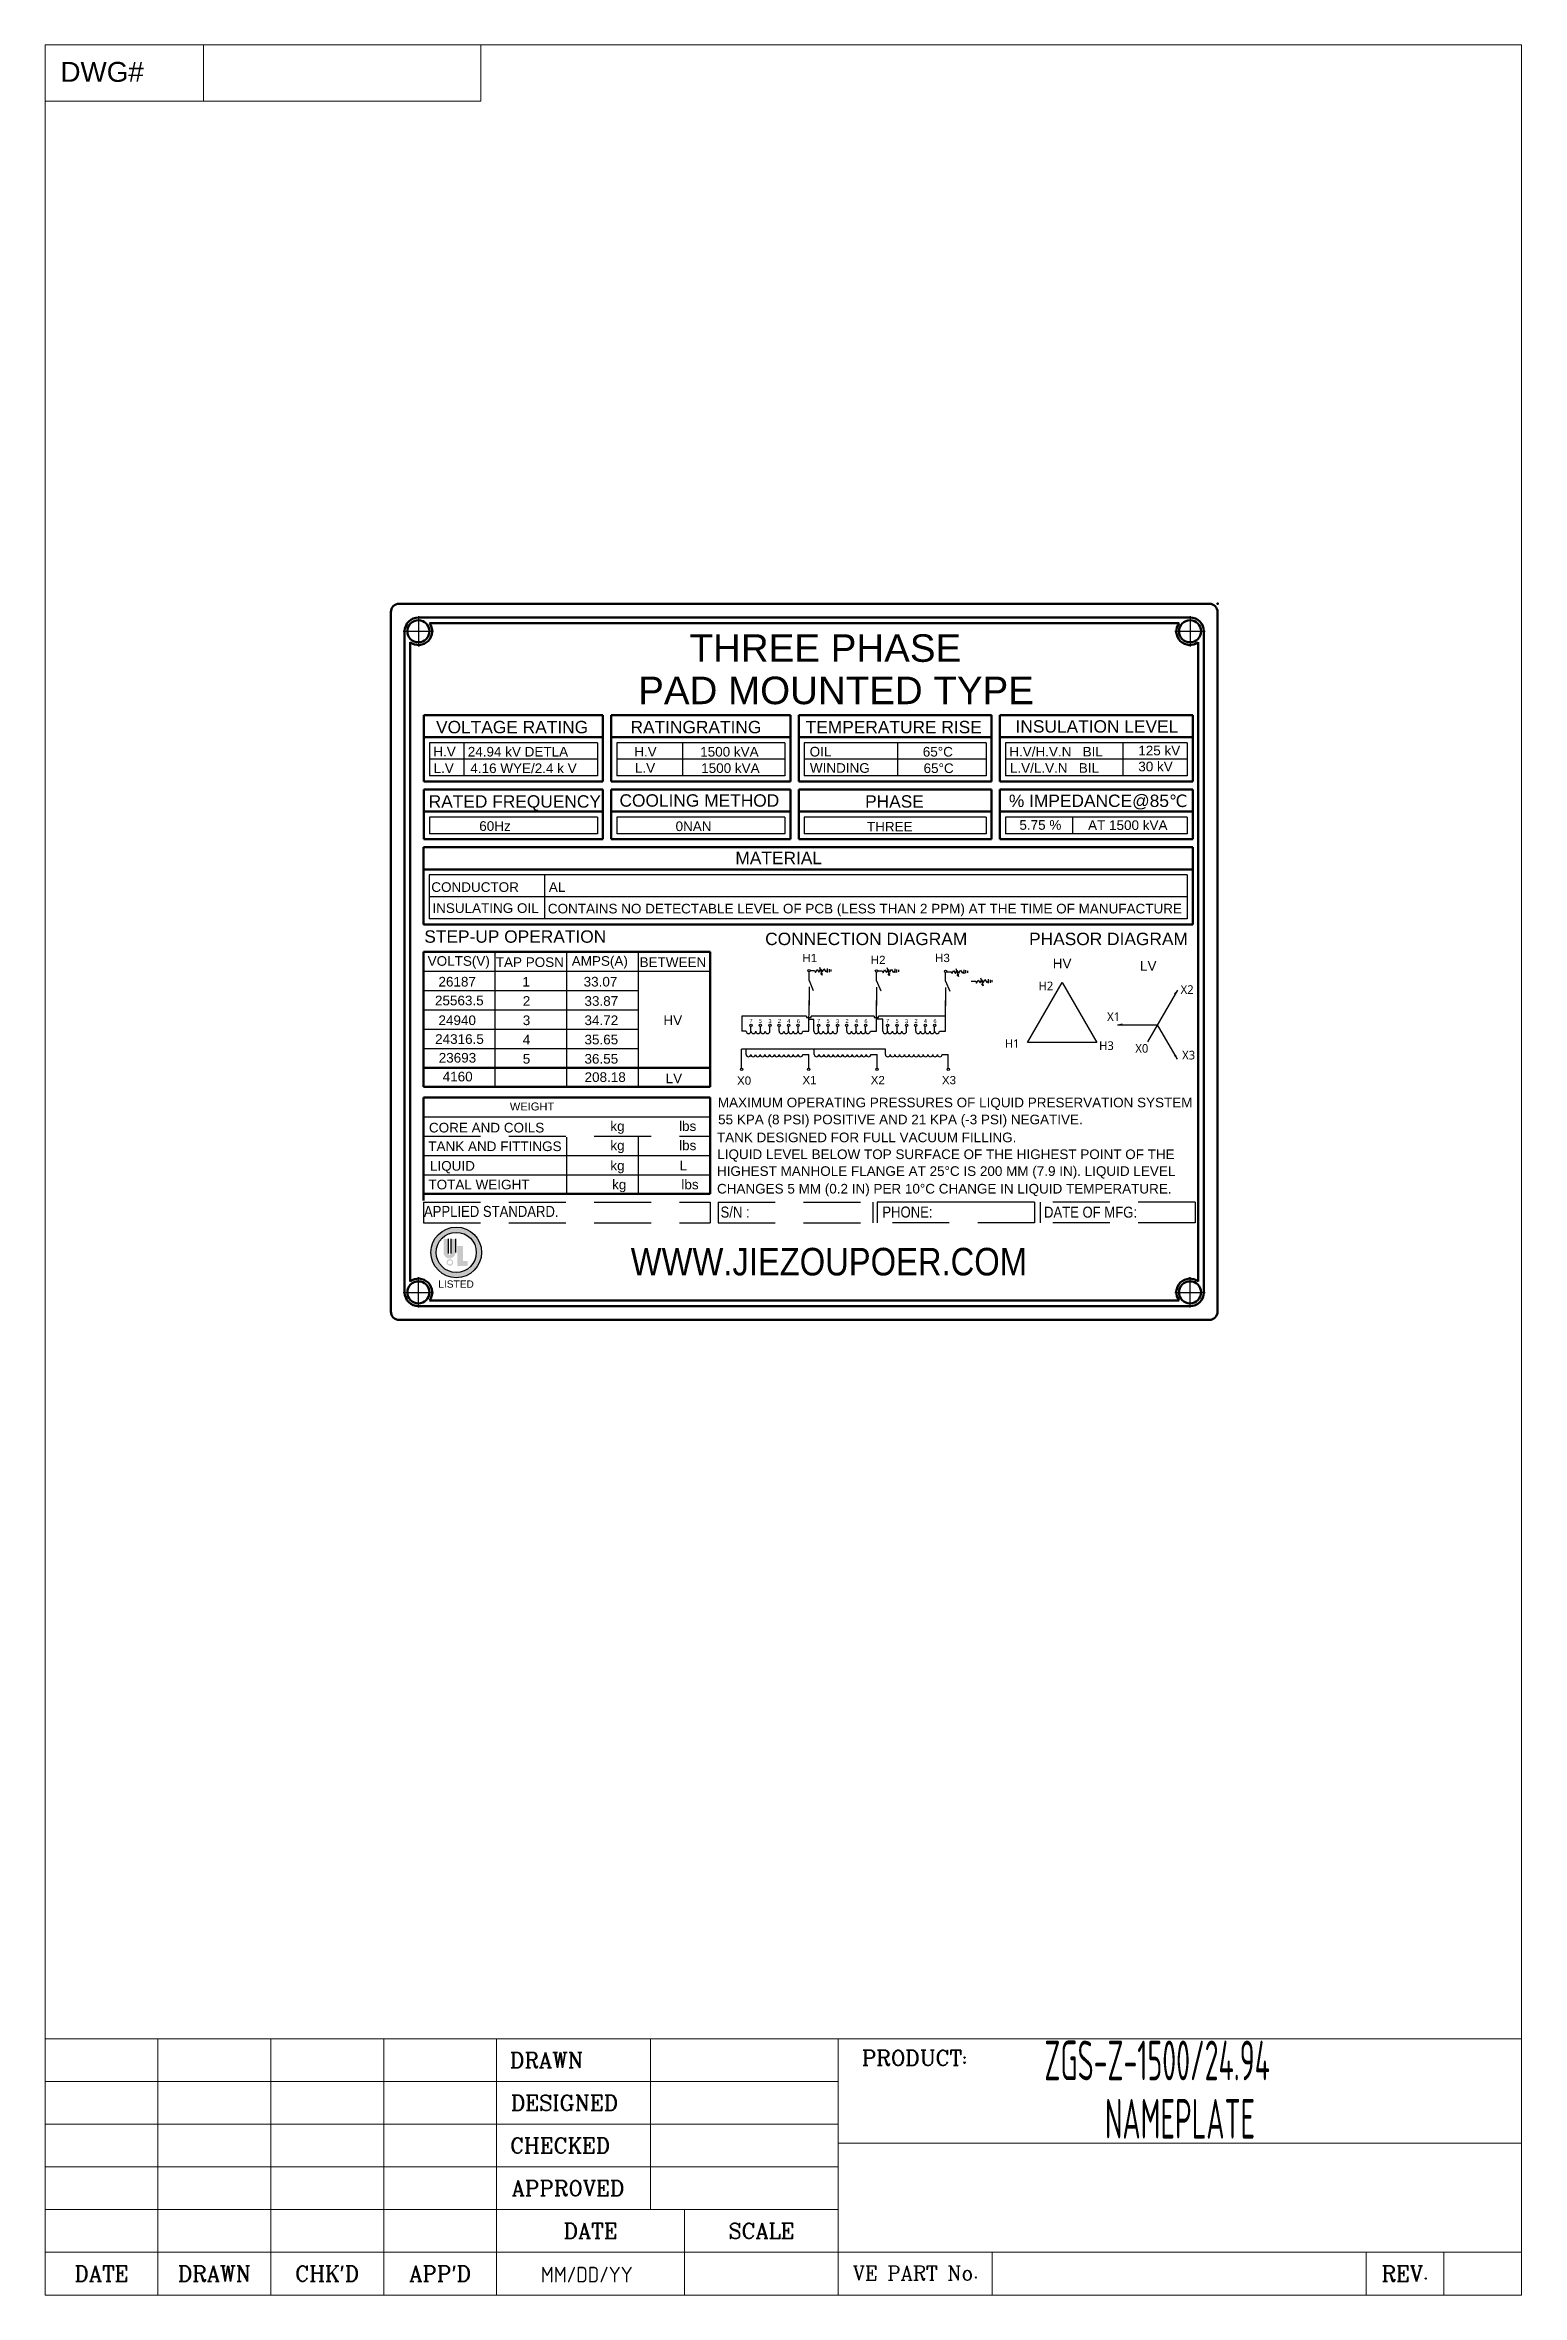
# Model space of a CAD drawing. Header units: millimetres. Extents: x 45841 to 102963, y -329287 to -163666.
# Drawn here: x 79127 to 81270, y -171330 to -168063 of the extents above; entities that cross this region are included whole.
import ezdxf
from ezdxf.enums import TextEntityAlignment as Align

# ---------------------------------------------------------------- set-up
doc = ezdxf.new("R2010")
doc.units = ezdxf.units.MM
doc.header["$LTSCALE"] = 13
doc.linetypes.add('CENTER', pattern=[50.8, 31.75, -6.35, 6.35, -6.35])
doc.linetypes.add('HIDDEN', pattern=[9.525, 6.35, -3.175])
doc.layers.get('0').update_dxf_attribs({"color": 1, "linetype": 'CENTER'})
for name, color, linetype in [('1', 4, 'Continuous'), ('2', 3, 'Continuous'), ('4', 2, 'HIDDEN'), ('粗实线', 4, 'Continuous')]:
    doc.layers.add(name, color=color, linetype=linetype)
for name, color, linetype, lineweight in [('2细实线', 3, 'Continuous', 20), ('2细实线 @ 1', 3, 'Continuous', 20), ('标注、文本', 3, 'Continuous', 25)]:
    doc.layers.add(name, color=color, linetype=linetype, lineweight=lineweight)
doc.styles.add('Annotative', font='arial.ttf')
doc.styles.add('Arial_txtstyle_2.50_0_0', font='arial.ttf')
doc.styles.add('Note Text (ANSI)', font='arial.ttf')
doc.styles.add('ROMANC', font='romanc', dxfattribs={"bigfont": 'hztxt.shx'})
doc.styles.get("Standard").update_dxf_attribs({"font": 'gbenor.shx', "bigfont": 'gbcbig.shx'})
doc.styles.add('宋体', font='', dxfattribs={"width": 0.6})
doc.styles.get('宋体').set_extended_font_data('Microsoft YaHei')

msp = doc.modelspace()

# ---------------------------------------------------------------- texts
at = {"layer": '1', "color": 4, "width": 0.6}
for s, p in [('ZGS-Z-1500/24.94', (80577.035, -171018.587)), ('NAMEPLATE', (80664.941, -171103.334))]:
    msp.add_text(s, height=57.6, dxfattribs=at).set_placement(p)
at = {"layer": '2', "color": 0, "linetype": 'Continuous', "style": 'Arial_txtstyle_2.50_0_0'}
for s, height, p in [('THREE PHASE ', 40, (80266.944, -168938.789)), (' PAD MOUNTED TYPE', 40, (80266.944, -169000.273)), ('5.75 %%%', 14, (80571.231, -169195.719)), ('AT 1500 kVA', 14, (80698.081, -169195.719)), ('MATERIAL', 18, (80191.438, -169243.652)), ('INSULATING OIL', 14, (79765.947, -169316.408)), ('CONTAINS NO DETECTABLE LEVEL OF PCB (LESS THAN 2 PPM) AT THE TIME OF MANUFACTURE ', 14, (80319.235, -169318.898)), ('VOLTS(V)', 14, (79727.051, -169394.928)), ('TAP POSN', 14, (79830.237, -169394.928)), ('AMPS(A)', 14, (79931.773, -169394.928)), ('BETWEEN', 14, (80037.866, -169394.928))]:
    msp.add_text(s, height=height, dxfattribs=at).set_placement(p, align=Align.MIDDLE)
for s, height, p in [('VOLTAGE RATING', 18, (79694.086, -169062.551)), (' RATINGRATING', 18, (79969.326, -169062.551)), ('TEMPERATURE RISE ', 18, (80230.583, -169062.551)), ('INSULATION LEVEL', 18, (80535.205, -169061.588)), ('H.V    ', 14, (79690.103, -169096.211)), ('24.94 kV DETLA', 14, (79740.125, -169096.329)), ('H.V    ', 14, (79981.723, -169096.274)), ('1500 kVA', 14, (80077.484, -169096.392)), ('OIL', 14, (80236.332, -169096.274)), ('65%%DC', 14, (80400.568, -169096.392)), ('H.V/H.V.N   BIL', 14, (80526.091, -169096.274)), ('125 kV', 14, (80713.347, -169094.622)), ('L.V', 14, (79690.494, -169120.155)), ('4.16 WYE/2.4 k V', 14, (79743.905, -169120.331)), ('L.V', 14, (79982.769, -169119.951)), ('1500 kVA', 14, (80078.94, -169120.127)), ('WINDING', 14, (80236.723, -169119.951)), ('65%%DC', 14, (80401.699, -169120.287)), ('L.V/L.V.N   BIL ', 14, (80527.01, -169119.951)), ('30 kV', 14, (80713.347, -169117.769)), ('RATED FREQUENCY', 18, (79683.397, -169170.551)), ('COOLING METHOD', 18, (79960.332, -169169.15)), ('PHASE', 18, (80316.866, -169170.551)), ('%%% IMPEDANCE@85℃', 18, (80525.542, -169169.588)), ('60Hz', 14, (79756.821, -169204.274)), ('0NAN', 14, (80041.762, -169204.605)), ('THREE', 14, (80319.472, -169205.181)), ('CONDUCTOR        AL', 14, (79687.233, -169292.888)), ('STEP-UP OPERATION', 18, (79677.047, -169366.723)), (' MAXIMUM OPERATING PRESSURES OF LIQUID PRESERVATION SYSTEM ', 14, (80097.669, -169605.722)), (' 55 KPA (8 PSI) POSITIVE AND 21 KPA (-3 PSI) NEGATIVE.', 14, (80098.053, -169630.393)), ('TANK DESIGNED FOR FULL VACUUM FILLING.', 14, (80101.75, -169656.393)), ('LIQUID LEVEL BELOW TOP SURFACE OF THE HIGHEST POINT OF THE ', 14, (80102.234, -169680.882)), (' HIGHEST MANHOLE FLANGE AT 25°C IS 200 MM (7.9 IN). LIQUID LEVEL ', 14, (80096.377, -169705.314)), ('CHANGES 5 MM (0.2 IN) PER 10°C CHANGE IN LIQUID TEMPERATURE.', 14, (80101.874, -169730.913)), ('LISTED', 10.56, (79697.345, -169867.675))]:
    msp.add_text(s, height=height, dxfattribs=at).set_placement(p)
for s, height, p in [('CONNECTION DIAGRAM', 18, (80465.117, -169361.125)), ('PHASOR DIAGRAM', 18, (80785.364, -169361.176)), ('HV', 14, (80616.368, -169396.929)), ('LV', 14, (80739.795, -169400.231)), ('26187', 14, (79752.004, -169423.297)), ('1', 14, (79830.334, -169423.297)), ('33.07', 14, (79957.251, -169423.297)), ('25563.5', 14, (79763.208, -169450.594)), ('24940', 14, (79752.004, -169479.297)), ('3', 14, (79830.856, -169479.297)), ('2', 14, (79830.856, -169451.297)), ('33.87', 14, (79958.463, -169451.297)), ('34.72', 14, (79958.463, -169479.297)), ('HV', 14, (80051.301, -169479.297)), ('24316.5', 14, (79763.457, -169506.594)), ('4', 14, (79830.856, -169507.297)), ('35.65', 14, (79958.463, -169507.297)), ('23693', 14, (79752.349, -169533.747)), ('5', 14, (79830.856, -169535.297)), ('36.55', 14, (79958.463, -169535.297)), ('4160', 14, (79747.258, -169561.053)), ('208.18', 14, (79969.468, -169561.85)), ('LV', 14, (80051.301, -169563.646)), ('CORE AND COILS', 14, (79851.143, -169635.228)), ('  kg', 14, (79967.795, -169633.012)), ('  lbs', 14, (80071.829, -169633.012)), ('TANK AND FITTINGS', 14, (79876.263, -169662.271)), ('  kg', 14, (79967.795, -169661.012)), ('  lbs', 14, (80071.889, -169661.012)), ('LIQUID', 14, (79750.463, -169690.721)), ('  kg', 14, (79967.764, -169690.271)), ('  L', 14, (80058.528, -169690.271)), ('TOTAL WEIGHT', 14, (79829.727, -169717.877)), ('   kg', 14, (79970.268, -169717.739)), ('  lbs', 14, (80075.19, -169717.739))]:
    msp.add_text(s, height=height, dxfattribs=at).set_placement(p, align=Align.MIDDLE_RIGHT)
at = {"layer": '2', "color": 0, "style": 'Note Text (ANSI)'}
for s, p in [('H1', (80247.194, -169394.892)), ('H2', (80346.4, -169397.612)), ('H3', (80439.817, -169394.794)), ('X0', (80151.425, -169572.892)), ('X1', (80246.424, -169572.167)), ('X2', (80345.498, -169572.167)), ('X3', (80448.788, -169572.284))]:
    msp.add_text(s, height=12, dxfattribs=at).set_placement(p, align=Align.RIGHT)
at = {"layer": '2', "color": 0, "style": '宋体'}
for s, p in [('H2', (80568.51, -169435.708)), ('X2', (80774.77, -169440.98)), ('X1', (80668.121, -169480.416)), ('H1', (80519.537, -169519.315)), ('H3', (80656.419, -169522.409)), ('X0', (80709.014, -169526.408)), ('X3', (80776.978, -169536.166))]:
    msp.add_text(s, height=12.5355, dxfattribs=at).set_placement(p)
at = {"layer": '2', "color": 0, "style": 'Note Text (ANSI)'}
for s, p in [('7', (80151.314, -169480.136)), ('5', (80164.884, -169480.251)), ('3', (80178.795, -169480.593)), ('2', (80192.47, -169480.136)), ('4', (80206.04, -169480.251)), ('6', (80219.951, -169480.593)), ('7', (80249.449, -169480.136)), ('5', (80263.019, -169480.251)), ('3', (80276.929, -169480.593)), ('2', (80290.605, -169480.136)), ('4', (80304.175, -169480.251)), ('6', (80318.086, -169480.593)), ('7', (80349.632, -169480.136)), ('5', (80363.201, -169480.251)), ('3', (80377.112, -169480.593)), ('2', (80390.788, -169480.136)), ('4', (80404.358, -169480.251)), ('6', (80418.269, -169480.593))]:
    msp.add_text(s, height=5.76, dxfattribs=at).set_placement(p, align=Align.MIDDLE)
at = {"layer": '2', "color": 0, "linetype": 'Continuous', "style": 'Arial_txtstyle_2.50_0_0', "width": 0.85}
for s, p in [('APPLIED STANDARD.', (79676.559, -169756.88)), ('S/N : ', (80106.993, -169757.826)), ('PHONE: ', (80341.869, -169757.799)), ('DATE OF MFG:  ', (80576.441, -169757.948))]:
    msp.add_text(s, height=16, dxfattribs=at).set_placement(p, align=Align.MIDDLE_LEFT)
msp.add_text('WWW.JIEZOUPOER.COM', height=40, dxfattribs=at).set_placement((79976.635, -169849.824))
at = {"layer": '2细实线', "style": 'ROMANC'}
for s, height, p in [('PRODUCT:', 22.3131, (80388.597, -170986.167)), ('DRAWN', 22.3131, (79854.441, -170989.489)), ('DESIGNED', 22.3131, (79880.591, -171051.47)), ('CHECKED', 22.3131, (79874.271, -171113.451)), ('APPROVED', 22.3131, (79885.664, -171175.432)), ('DATE', 22.3131, (79918.401, -171237.413)), ('SCALE', 22.3131, (80166.325, -171237.413)), ('DATE', 22.3131, (79208.489, -171299.393)), ('DRAWN', 22.3131, (79372.367, -171299.393)), ("CHK'D", 22.3131, (79536.244, -171299.393)), ("APP'D", 22.3131, (79700.113, -171299.393)), ('VE PART No.', 20.52835, (80389.996, -171298.444)), ('REV.', 22.3131, (81100.331, -171299.393))]:
    msp.add_text(s, height=height, dxfattribs=at).set_placement(p, align=Align.MIDDLE)
at = {"layer": '2细实线', "linetype": 'HIDDEN', "ltscale": 57892}
msp.add_text('MM/DD/YY', height=22.6613, dxfattribs=at).set_placement((79846.095, -171312.073))
at = {"layer": '2细实线 @ 1', "insert": (79149.034, -168087.681), "char_height": 28.8323, "attachment_point": 1, "style": 'Annotative'}
msp.add_mtext_dynamic_manual_height_columns('DWG#', width=99.02639, gutter_width=0.643, heights=[0], dxfattribs=at)
at = {"layer": '4', "color": 0, "lineweight": -3, "style": 'Arial_txtstyle_2.50_0_0'}
msp.add_text('WEIGHT', height=11.52, dxfattribs=at).set_placement((79801.2, -169610.256))

# ---------------------------------------------------------------- hatches: boundary and pattern name
at = {"layer": '标注、文本'}
h = msp.add_hatch(color=0, dxfattribs=at)
h.paths.add_polyline_path([(79686.555, -169816.299, 1), (79760.03, -169816.299, 1)])
h.paths.add_polyline_path([(79752.39, -169816.299, -1), (79694.041, -169816.299, -1)], flags=16)
h.paths.add_polyline_path([(79711.818, -169796.926), (79711.818, -169818.175, 1), (79715.345, -169818.175), (79715.345, -169796.89), (79722.229, -169796.893), (79722.229, -169816.302, -1.01301671), (79704.934, -169816.299), (79704.934, -169796.926)], flags=0)
h.paths.add_polyline_path([(79725.048, -169807.314), (79732.975, -169807.314), (79732.975, -169829.037), (79739.832, -169829.037), (79739.832, -169836.085), (79725.048, -169836.085)], flags=0)
h.paths.add_polyline_path([(79719.039, -169830.863, -1), (79709.363, -169830.863, -1)], flags=0)
h.paths.add_polyline_path([(79717.304, -169830.863, -1), (79711.098, -169830.863, -1)], flags=0)

# ---------------------------------------------------------------- linework, layer by layer
at = {"color": 0}
for p, q in [((79646.474, -168914.447), (79690.474, -168914.447)), ((79668.474, -168892.447), (79668.474, -168936.447)), ((80766.474, -168914.447), (80810.474, -168914.447)), ((80788.474, -168892.447), (80788.474, -168936.447)), ((79668.474, -169896.447), (79668.474, -169852.447)), ((80788.474, -169896.447), (80788.474, -169852.447)), ((79646.474, -169874.447), (79690.474, -169874.447)), ((80766.474, -169874.447), (80810.474, -169874.447))]:
    msp.add_line(p, q, dxfattribs=at)
at = {"layer": '2', "color": 0, "linetype": 'Continuous'}
for p, q in [((80237.157, -169407.192), (80243.582, -169407.192)), ((80243.582, -169407.192), (80244.946, -169409.738)), ((80244.946, -169409.738), (80247.19, -169405.369)), ((80247.19, -169405.369), (80249.893, -169409.434)), ((80249.893, -169409.434), (80252.137, -169405.065)), ((80250.613, -169402.348), (80254.277, -169413.973)), ((80252.137, -169405.065), (80254.84, -169409.13)), ((80254.84, -169409.13), (80257.084, -169404.761)), ((80257.084, -169404.761), (80259.787, -169408.826)), ((80259.787, -169408.826), (80261.857, -169407.192)), ((80261.857, -169404.288), (80261.857, -169410.096)), ((80264.547, -169405.014), (80264.547, -169409.37)), ((80267.238, -169405.74), (80267.238, -169408.644)), ((80335.151, -169407.746), (80341.576, -169407.746)), ((80341.576, -169407.746), (80342.939, -169410.292)), ((80342.939, -169410.292), (80345.184, -169405.923)), ((80345.184, -169405.923), (80347.886, -169409.988)), ((80347.886, -169409.988), (80350.131, -169405.619)), ((80348.606, -169402.902), (80352.271, -169414.527)), ((80350.131, -169405.619), (80352.833, -169409.684)), ((80352.833, -169409.684), (80355.078, -169405.315)), ((80355.078, -169405.315), (80357.781, -169409.379)), ((80357.781, -169409.379), (80359.851, -169407.746)), ((80359.851, -169404.842), (80359.851, -169410.65)), ((80362.541, -169405.568), (80362.541, -169409.924)), ((80365.232, -169406.294), (80365.232, -169409.198)), ((80435.209, -169408.921), (80441.634, -169408.921)), ((80441.634, -169408.921), (80442.997, -169411.467)), ((80442.997, -169411.467), (80445.242, -169407.098)), ((80445.242, -169407.098), (80447.945, -169411.163)), ((80447.945, -169411.163), (80450.189, -169406.794)), ((80448.665, -169404.077), (80452.329, -169415.702)), ((80450.189, -169406.794), (80452.892, -169410.859)), ((80452.892, -169410.859), (80455.136, -169406.49)), ((80455.136, -169406.49), (80457.839, -169410.554)), ((80457.839, -169410.554), (80459.909, -169408.921)), ((80459.909, -169406.017), (80459.909, -169411.825)), ((80462.599, -169406.743), (80462.599, -169411.099)), ((80465.29, -169407.469), (80465.29, -169410.373)), ((80254.277, -169413.973), (80252.147, -169411.46)), ((80254.277, -169413.973), (80254.541, -169410.671)), ((80352.271, -169414.527), (80350.14, -169412.014)), ((80352.271, -169414.527), (80352.535, -169411.225)), ((80452.329, -169415.702), (80450.199, -169413.189)), ((80452.329, -169415.702), (80452.593, -169412.4)), ((80470.925, -169422.718), (80477.351, -169422.718)), ((80477.351, -169422.718), (80478.714, -169425.263)), ((80478.714, -169425.263), (80480.958, -169420.895)), ((80480.958, -169420.895), (80483.661, -169424.959)), ((80483.661, -169424.959), (80485.905, -169420.59)), ((80484.381, -169417.873), (80488.045, -169429.498)), ((80485.905, -169420.59), (80488.608, -169424.655)), ((80488.045, -169429.498), (80485.915, -169426.986)), ((80488.045, -169429.498), (80488.31, -169426.196)), ((80488.608, -169424.655), (80490.852, -169420.286)), ((80490.852, -169420.286), (80493.555, -169424.351)), ((80493.555, -169424.351), (80495.626, -169422.718)), ((80495.626, -169419.814), (80495.626, -169425.622)), ((80498.316, -169420.54), (80498.316, -169424.896)), ((80501.006, -169421.266), (80501.006, -169424.17)), ((80231.994, -169473.227), (80231.994, -169475.387)), ((80238.474, -169475.387), (80238.474, -169473.227)), ((80330.022, -169473.225), (80330.022, -169475.385)), ((80336.502, -169475.385), (80336.502, -169473.225)), ((80433.406, -169495.192), (80433.624, -169450.827)), ((80231.994, -169475.387), (80238.474, -169475.387)), ((80330.022, -169475.385), (80336.502, -169475.385)), ((79675.967, -169675.555), (80091.967, -169675.555)), ((79675.967, -169703.555), (80091.967, -169703.555)), ((79675.967, -169731.555), (80091.967, -169731.555)), ((80562.835, -169743.379), (80334.526, -169743.379))]:
    msp.add_line(p, q, dxfattribs=at)
at = {"layer": '2', "color": 0}
for p, q in [((80552.683, -169511.735), (80602.942, -169424.683)), ((80602.942, -169424.683), (80653.202, -169511.735)), ((80242.479, -169477.986), (80235.235, -169477.986)), ((80342.661, -169477.911), (80333.256, -169477.911)), ((80653.202, -169511.735), (80552.683, -169511.735))]:
    msp.add_line(p, q, dxfattribs=at)
at = {"layer": '2', "color": 0, "linetype": 'Continuous'}
for points in [[(80235.424, -169421.667), (80235.424, -169409.058)], [(80333.413, -169422.115), (80333.413, -169409.506)], [(80433.588, -169422.642), (80433.588, -169410.033)], [(80137.813, -169473.228), (80137.813, -169495.152)], [(80235.221, -169495.193), (80235.424, -169450.827)], [(80333.242, -169495.193), (80333.445, -169450.827)]]:
    msp.add_lwpolyline(points, dxfattribs=at)
at = {"layer": '2', "color": 0}
for points in [[(80770.067, -169435.454), (80726.541, -169510.843)], [(80683.015, -169485.713), (80741.049, -169485.713)], [(80770.067, -169535.973), (80741.049, -169485.713)]]:
    msp.add_lwpolyline(points, dxfattribs=at)
for points in [[(80770.067, -169435.454, 0, 3.482, 0), (80766.584, -169441.485, 3.482, 3.482, 0)], [(80683.015, -169485.713, 0, 3.482, 0), (80689.979, -169485.713, 3.482, 3.482, 0)], [(80770.067, -169535.973, 0, 3.482, 0), (80766.584, -169529.942, 3.482, 3.482, 0)]]:
    msp.add_lwpolyline(points, format="xyseb", dxfattribs=at)
at = {"layer": '2细实线', "color": 3}
for p, q in [((81269.584, -168063.08), (79126.551, -168063.08)), ((79126.551, -171330.384), (79126.551, -168063.08)), ((81269.584, -171330.384), (81269.584, -168063.08)), ((81269.584, -171330.384), (79126.551, -171330.384))]:
    msp.add_line(p, q, dxfattribs=at)
at = {"layer": '2细实线'}
for p, q in [((79356.453, -168144.504), (79356.453, -168063.08)), ((79126.551, -170958.499), (79782.044, -170958.499)), ((79126.551, -171330.384), (79126.551, -170958.499)), ((79290.428, -171330.384), (79290.428, -170958.499)), ((79454.306, -171330.384), (79454.306, -170958.499)), ((79618.183, -171330.384), (79618.183, -170958.499)), ((79782.044, -170958.499), (81269.584, -170958.499)), ((79782.044, -171330.384), (79782.044, -170958.499)), ((80005.175, -171206.422), (80005.175, -170958.499)), ((80277.89, -170958.499), (80277.89, -171330.384)), ((79126.551, -171020.48), (79782.044, -171020.48)), ((79782.044, -171020.48), (80277.89, -171020.48)), ((79126.551, -171082.46), (79782.044, -171082.46)), ((79782.044, -171082.46), (80277.89, -171082.46)), ((80277.89, -171109.953), (81269.584, -171109.953)), ((79126.551, -171144.441), (79782.044, -171144.441)), ((79782.044, -171144.441), (80277.89, -171144.441)), ((79782.044, -171268.403), (79782.044, -171144.441)), ((79126.551, -171206.422), (79782.044, -171206.422)), ((79782.044, -171206.422), (80277.89, -171206.422)), ((80054.759, -171330.384), (80054.759, -171206.422)), ((79126.551, -171268.403), (79782.044, -171268.403)), ((79782.044, -171268.403), (81269.584, -171268.403)), ((80054.759, -171268.403), (80277.89, -171268.403)), ((80501.022, -171268.403), (80501.022, -171330.384)), ((81043.929, -171330.384), (81043.929, -171268.403)), ((81156.734, -171330.384), (81156.734, -171268.403))]:
    msp.add_line(p, q, dxfattribs=at)
at = {"layer": '2细实线', "ltscale": 5}
for p, q in [((79454.306, -170958.499), (80360.757, -170958.499)), ((80363.782, -170958.499), (81270.233, -170958.499))]:
    msp.add_line(p, q, dxfattribs=at)
at = {"layer": '2细实线'}
msp.add_lwpolyline([(79126.551, -168063.08), (79759.206, -168063.08), (79759.206, -168144.504), (79126.551, -168144.504)], close=True, dxfattribs=at)
at = {"layer": '4', "color": 0, "linetype": 'ByBlock', "lineweight": -3}
for p, q in [((79684.534, -169076.344), (79684.534, -169124.344)), ((79928.401, -169076.344), (79684.534, -169076.344)), ((79734.2, -169076.344), (79734.2, -169124.344)), ((79928.401, -169076.344), (79928.401, -169124.344)), ((79956.534, -169076.344), (79956.534, -169124.344)), ((80200.401, -169076.344), (79956.534, -169076.344)), ((80051.912, -169076.344), (80051.912, -169124.344)), ((80200.401, -169076.344), (80200.401, -169124.344)), ((80228.607, -169076.344), (80228.607, -169124.344)), ((80492.474, -169076.344), (80228.607, -169076.344)), ((80363.985, -169076.344), (80363.985, -169124.344)), ((80492.474, -169076.344), (80492.474, -169124.344)), ((80520.522, -169076.344), (80520.522, -169124.344)), ((80784.474, -169076.344), (80520.522, -169076.344)), ((80691.139, -169076.344), (80691.139, -169124.344)), ((80784.474, -169076.344), (80784.474, -169124.344)), ((79928.401, -169100.344), (79684.534, -169100.344)), ((80200.401, -169100.344), (79956.534, -169100.344)), ((80492.474, -169100.344), (80228.607, -169100.344)), ((80784.474, -169100.344), (80520.522, -169100.344)), ((79928.401, -169124.344), (79684.534, -169124.344)), ((80200.401, -169124.344), (79956.534, -169124.344)), ((80492.474, -169124.344), (80228.607, -169124.344)), ((80784.474, -169124.344), (80520.522, -169124.344)), ((79684.534, -169184.344), (79684.534, -169208.344)), ((79928.401, -169184.344), (79684.534, -169184.344)), ((79928.401, -169208.344), (79684.534, -169208.344)), ((79928.401, -169184.344), (79928.401, -169208.344)), ((79956.534, -169184.344), (79956.534, -169208.344)), ((80200.401, -169184.344), (79956.534, -169184.344)), ((80200.401, -169208.344), (79956.534, -169208.344)), ((80200.401, -169184.344), (80200.401, -169208.344)), ((80228.607, -169184.344), (80228.607, -169208.344)), ((80492.474, -169184.344), (80228.607, -169184.344)), ((80492.474, -169208.344), (80228.607, -169208.344)), ((80492.474, -169184.344), (80492.474, -169208.344)), ((80520.522, -169184.344), (80520.522, -169208.344)), ((80784.474, -169184.344), (80520.522, -169184.344)), ((80784.474, -169208.344), (80520.522, -169208.344)), ((80618.067, -169184.344), (80618.067, -169208.344)), ((80784.474, -169184.344), (80784.474, -169208.344)), ((79684.1, -169268.163), (79684.1, -169332.163)), ((80784.474, -169268.163), (79684.1, -169268.163)), ((79851.514, -169268.163), (79851.514, -169332.163)), ((80784.474, -169268.163), (80784.474, -169332.163)), ((80784.474, -169300.163), (79684.1, -169300.163)), ((80784.474, -169332.163), (79684.1, -169332.163)), ((79675.967, -169408.132), (80091.967, -169408.132)), ((79779.967, -169576.132), (79779.967, -169380.132)), ((79883.967, -169576.132), (79883.967, -169380.132)), ((79987.967, -169576.132), (79987.967, -169380.132)), ((79675.967, -169436.132), (79987.967, -169436.132)), ((79675.967, -169464.132), (79987.967, -169464.132)), ((79675.967, -169492.132), (79987.967, -169492.132)), ((79675.967, -169520.132), (79987.967, -169520.132)), ((79675.967, -169619.555), (80091.967, -169619.555))]:
    msp.add_line(p, q, dxfattribs=at)
at = {"layer": '4', "color": 0, "lineweight": -3}
for p, q in [((79883.967, -169731.555), (79883.967, -169619.555)), ((79987.967, -169731.555), (79987.967, -169619.555)), ((79675.967, -169647.555), (80091.967, -169647.555)), ((79675.938, -169743.379), (80091.865, -169743.379)), ((79675.938, -169743.379), (79675.938, -169773.268)), ((80091.865, -169743.379), (80091.865, -169773.268)), ((80103.774, -169743.379), (80327.922, -169743.379)), ((80103.774, -169743.379), (80103.774, -169773.268)), ((80327.922, -169743.379), (80327.922, -169773.268)), ((80334.526, -169743.379), (80334.526, -169773.268)), ((80795.822, -169743.379), (80509.351, -169743.379)), ((80562.835, -169743.379), (80562.835, -169773.268)), ((80570.972, -169743.379), (80570.972, -169773.268)), ((80795.822, -169743.379), (80795.822, -169773.268)), ((79675.938, -169773.268), (80091.865, -169773.268)), ((80103.774, -169773.268), (80327.922, -169773.268)), ((80562.835, -169773.268), (80334.526, -169773.268)), ((80795.822, -169773.268), (80570.972, -169773.268))]:
    msp.add_line(p, q, dxfattribs=at)
at = {"layer": '标注、文本', "color": 0}
for p, q in [((80235.424, -169421.667), (80241.506, -169435.961)), ((80235.424, -169430.937), (80235.424, -169457.308)), ((80333.413, -169422.115), (80339.496, -169436.409)), ((80333.413, -169431.384), (80333.413, -169457.756)), ((80433.588, -169422.642), (80439.67, -169436.936)), ((80433.588, -169431.912), (80433.588, -169458.283)), ((80231.994, -169473.227), (80137.813, -169473.228)), ((80330.022, -169473.225), (80238.474, -169473.227)), ((80433.445, -169473.224), (80336.502, -169473.225)), ((80144.344, -169495.152), (80137.813, -169495.152)), ((80151.201, -169495.152), (80151.201, -169488.278)), ((80164.915, -169495.152), (80164.915, -169488.278)), ((80178.629, -169495.152), (80178.629, -169488.278)), ((80192.017, -169495.152), (80192.017, -169488.278)), ((80205.731, -169495.152), (80205.731, -169488.278)), ((80219.446, -169495.152), (80219.446, -169488.278)), ((80226.303, -169495.152), (80235.088, -169495.192)), ((80242.479, -169495.152), (80242.479, -169477.986)), ((80249.336, -169495.152), (80249.336, -169488.278)), ((80263.05, -169495.152), (80263.05, -169488.278)), ((80276.764, -169495.152), (80276.764, -169488.278)), ((80290.152, -169495.152), (80290.152, -169488.278)), ((80303.866, -169495.152), (80303.866, -169488.278)), ((80317.581, -169495.152), (80317.581, -169488.278)), ((80324.438, -169495.152), (80333.223, -169495.192)), ((80342.661, -169495.152), (80342.661, -169477.911)), ((80349.519, -169495.152), (80349.519, -169488.278)), ((80363.233, -169495.152), (80363.233, -169488.278)), ((80376.947, -169495.152), (80376.947, -169488.278)), ((80390.335, -169495.152), (80390.335, -169488.278)), ((80404.049, -169495.152), (80404.049, -169488.278)), ((80417.764, -169495.152), (80417.764, -169488.278)), ((80424.621, -169495.152), (80433.406, -169495.192)), ((80346.381, -169521.14), (80137.515, -169521.14)), ((80137.515, -169548.708), (80137.515, -169521.14)), ((80144.017, -169528.796), (80144.017, -169521.14)), ((80144.017, -169528.796), (80144.017, -169521.14)), ((80226.263, -169529.316), (80226.263, -169528.836)), ((80226.303, -169528.798), (80235.088, -169528.838)), ((80235.088, -169548.749), (80235.088, -169528.836)), ((80243.091, -169528.796), (80243.091, -169521.14)), ((80325.337, -169529.316), (80325.337, -169528.836)), ((80325.377, -169528.796), (80334.162, -169528.836)), ((80334.162, -169548.747), (80334.162, -169528.834)), ((80346.381, -169528.911), (80346.381, -169521.14)), ((80428.627, -169529.431), (80428.627, -169528.953)), ((80428.667, -169528.911), (80437.452, -169528.951)), ((80437.452, -169548.864), (80437.452, -169528.951)), ((79711.818, -169796.926), (79711.818, -169818.175)), ((79715.345, -169796.89), (79715.345, -169818.175)), ((79722.229, -169796.893), (79722.229, -169816.302))]:
    msp.add_line(p, q, dxfattribs=at)
for centre, radius in [((80235.424, -169407.32), 1.738), ((80333.413, -169407.768), 1.738), ((80433.588, -169408.295), 1.738), ((80151.243, -169486.541), 1.738), ((80164.957, -169486.541), 1.738), ((80178.671, -169486.541), 1.738), ((80192.059, -169486.541), 1.738), ((80205.774, -169486.541), 1.738), ((80219.488, -169486.541), 1.738), ((80249.378, -169486.541), 1.738), ((80263.092, -169486.541), 1.738), ((80276.806, -169486.541), 1.738), ((80290.194, -169486.541), 1.738), ((80303.908, -169486.541), 1.738), ((80317.623, -169486.541), 1.738), ((80349.561, -169486.541), 1.738), ((80363.275, -169486.541), 1.738), ((80376.989, -169486.541), 1.738), ((80390.377, -169486.541), 1.738), ((80404.091, -169486.541), 1.738), ((80417.806, -169486.541), 1.738), ((80137.515, -169550.446), 1.738), ((80235.088, -169550.487), 1.738), ((80334.162, -169550.484), 1.738), ((80437.452, -169550.602), 1.738), ((79723.463, -169816.424), 36.738), ((79723.386, -169816.424), 29.175)]:
    msp.add_circle(centre, radius, dxfattribs=at)
for centre in [(80147.772, -169495.152), (80154.629, -169495.152), (80161.487, -169495.152), (80168.344, -169495.152), (80175.201, -169495.152), (80195.446, -169495.152), (80202.303, -169495.152), (80209.16, -169495.152), (80216.017, -169495.152), (80222.874, -169495.152), (80245.907, -169495.152), (80252.764, -169495.152), (80259.621, -169495.152), (80266.479, -169495.152), (80273.336, -169495.152), (80293.581, -169495.152), (80300.438, -169495.152), (80307.295, -169495.152), (80314.152, -169495.152), (80321.009, -169495.152), (80346.09, -169495.152), (80352.947, -169495.152), (80359.804, -169495.152), (80366.661, -169495.152), (80373.519, -169495.152), (80393.764, -169495.152), (80400.621, -169495.152), (80407.478, -169495.152), (80414.335, -169495.152), (80421.192, -169495.152), (80147.446, -169528.796), (80154.303, -169528.796), (80161.16, -169528.796), (80168.017, -169528.796), (80174.874, -169528.796), (80181.731, -169528.796), (80188.589, -169528.796), (80195.446, -169528.796), (80202.303, -169528.796), (80209.16, -169528.796), (80216.017, -169528.796), (80222.874, -169528.796), (80246.52, -169528.796), (80253.377, -169528.796), (80260.234, -169528.796), (80267.091, -169528.796), (80273.948, -169528.796), (80280.805, -169528.796), (80287.662, -169528.796), (80294.52, -169528.796), (80301.377, -169528.796), (80308.234, -169528.796), (80315.091, -169528.796), (80321.948, -169528.796), (80349.81, -169528.911), (80356.667, -169528.911), (80363.524, -169528.911), (80370.381, -169528.911), (80377.238, -169528.911), (80384.095, -169528.911), (80390.953, -169528.911), (80397.81, -169528.911), (80404.667, -169528.911), (80411.524, -169528.911), (80418.381, -169528.911), (80425.238, -169528.911)]:
    msp.add_arc(centre, 3.429, 180, 0, dxfattribs=at)
at = {"layer": '粗实线', "color": 0, "lineweight": 50}
for p, q in [((79628.474, -168886.447), (79628.474, -169902.447)), ((79640.474, -168874.447), (80816.474, -168874.447)), ((80828.474, -168886.447), (80828.474, -169902.447)), ((79648.474, -168914.447), (79648.474, -169874.447)), ((79668.401, -168894.447), (80788.474, -168894.447)), ((79684.474, -168902.447), (80772.474, -168902.447)), ((79920.908, -168902.447), (80048.426, -168902.447)), ((80808.474, -168914.447), (80808.474, -169874.447)), ((79656.475, -168930.447), (79656.475, -169858.447)), ((80800.474, -168930.447), (80800.474, -169858.447)), ((79676.401, -169036.344), (79676.401, -169132.344)), ((79936.401, -169036.344), (79676.401, -169036.344)), ((79936.401, -169036.344), (79936.401, -169132.344)), ((79948.401, -169036.344), (79948.401, -169132.344)), ((80208.401, -169036.344), (79948.401, -169036.344)), ((80208.401, -169036.344), (80208.401, -169132.344)), ((80220.474, -169036.344), (80220.474, -169132.344)), ((80500.474, -169036.344), (80220.474, -169036.344)), ((80500.474, -169036.344), (80500.474, -169132.344)), ((80792.474, -169036.344), (80512.389, -169036.344)), ((80512.389, -169036.344), (80512.389, -169132.344)), ((80792.474, -169036.344), (80792.474, -169132.344)), ((79936.401, -169068.344), (79676.401, -169068.344)), ((80208.401, -169068.344), (79948.401, -169068.344)), ((80500.474, -169068.344), (80220.474, -169068.344)), ((80792.474, -169068.344), (80512.389, -169068.344)), ((79936.401, -169132.344), (79676.401, -169132.344)), ((79676.401, -169144.344), (79676.401, -169216.343)), ((79936.401, -169144.344), (79676.401, -169144.344)), ((79936.401, -169144.344), (79936.401, -169216.343)), ((80208.401, -169132.344), (79948.401, -169132.344)), ((79948.401, -169144.344), (79948.401, -169216.343)), ((80208.401, -169144.344), (79948.401, -169144.344)), ((80208.401, -169144.344), (80208.401, -169216.343)), ((80500.474, -169132.344), (80220.474, -169132.344)), ((80220.474, -169144.344), (80220.474, -169216.343)), ((80500.474, -169144.344), (80220.474, -169144.344)), ((80500.474, -169144.344), (80500.474, -169216.343)), ((80792.474, -169132.344), (80512.389, -169132.344)), ((80512.389, -169144.344), (80512.389, -169216.343)), ((80792.474, -169144.344), (80512.389, -169144.344)), ((80792.474, -169144.344), (80792.474, -169216.343)), ((79936.401, -169176.344), (79676.401, -169176.344)), ((80208.401, -169176.344), (79948.401, -169176.344)), ((80500.474, -169176.344), (80220.474, -169176.344)), ((80792.474, -169176.344), (80512.389, -169176.344)), ((79675.967, -169228.163), (79675.967, -169340.163)), ((79675.967, -169228.163), (79675.967, -169340.163)), ((80792.474, -169228.163), (79675.967, -169228.163)), ((79936.401, -169216.343), (79676.401, -169216.343)), ((80208.401, -169216.343), (79948.401, -169216.343)), ((80500.474, -169216.343), (80220.474, -169216.343)), ((80792.474, -169216.343), (80512.389, -169216.343)), ((80792.474, -169228.163), (80792.474, -169340.163)), ((80792.474, -169260.163), (79675.967, -169260.163)), ((80792.474, -169340.163), (79675.967, -169340.163)), ((79675.967, -169380.132), (80091.967, -169380.132)), ((79675.967, -169576.132), (79675.967, -169380.132)), ((80091.967, -169576.132), (80091.967, -169380.132)), ((79675.967, -169548.132), (80091.967, -169548.132)), ((79675.967, -169576.132), (80091.967, -169576.132)), ((79675.967, -169591.555), (80091.967, -169591.555)), ((79675.967, -169741.057), (79675.967, -169591.555)), ((80091.967, -169731.555), (80091.967, -169591.555)), ((79675.967, -169731.555), (80091.967, -169731.555)), ((79668.401, -169894.447), (80788.474, -169894.447)), ((79684.474, -169886.447), (80772.474, -169886.447)), ((79640.474, -169914.447), (80816.474, -169914.447))]:
    msp.add_line(p, q, dxfattribs=at)
for centre in [(79668.474, -168914.447), (80788.474, -168914.447), (79668.474, -169874.447), (80788.474, -169874.447)]:
    msp.add_circle(centre, 16, dxfattribs=at)
for centre, radius, start, end in [((79640.474, -168886.447), 12, 90, 180), ((80816.474, -168886.447), 12, 0, 90), ((79668.474, -168914.447), 20, 89.790785, 180), ((79668.474, -168914.447), 20, 233.130771, 36.869707), ((80788.474, -168914.447), 20, 143.130293, 306.869229), ((80788.474, -168914.447), 20, 0, 90), ((79668.474, -169874.447), 20, 323.130293, 126.869229), ((80788.474, -169874.447), 20, 53.130771, 216.869707), ((79668.474, -169874.447), 20, 180, 270.209215), ((80788.474, -169874.447), 20, 270, 0), ((79640.474, -169902.447), 12, 180, 270), ((80816.474, -169902.447), 12, 270, 0)]:
    msp.add_arc(centre, radius, start, end, dxfattribs=at)
msp.add_point((80828.474, -168874.447), dxfattribs=at)
msp.add_point((80828.474, -168874.447), dxfattribs=at)
msp.add_point((80828.474, -168874.447), dxfattribs=at)
msp.add_point((80828.474, -168874.447), dxfattribs=at)

msp.set_redraw_order([(e.dxf.handle, doc.entitydb.next_handle()) for e in msp.query("TEXT MTEXT ATTDEF DIMENSION ARC_DIMENSION")])  # texts and dimensions are drawn at this point

doc.saveas('drawing.dxf')
